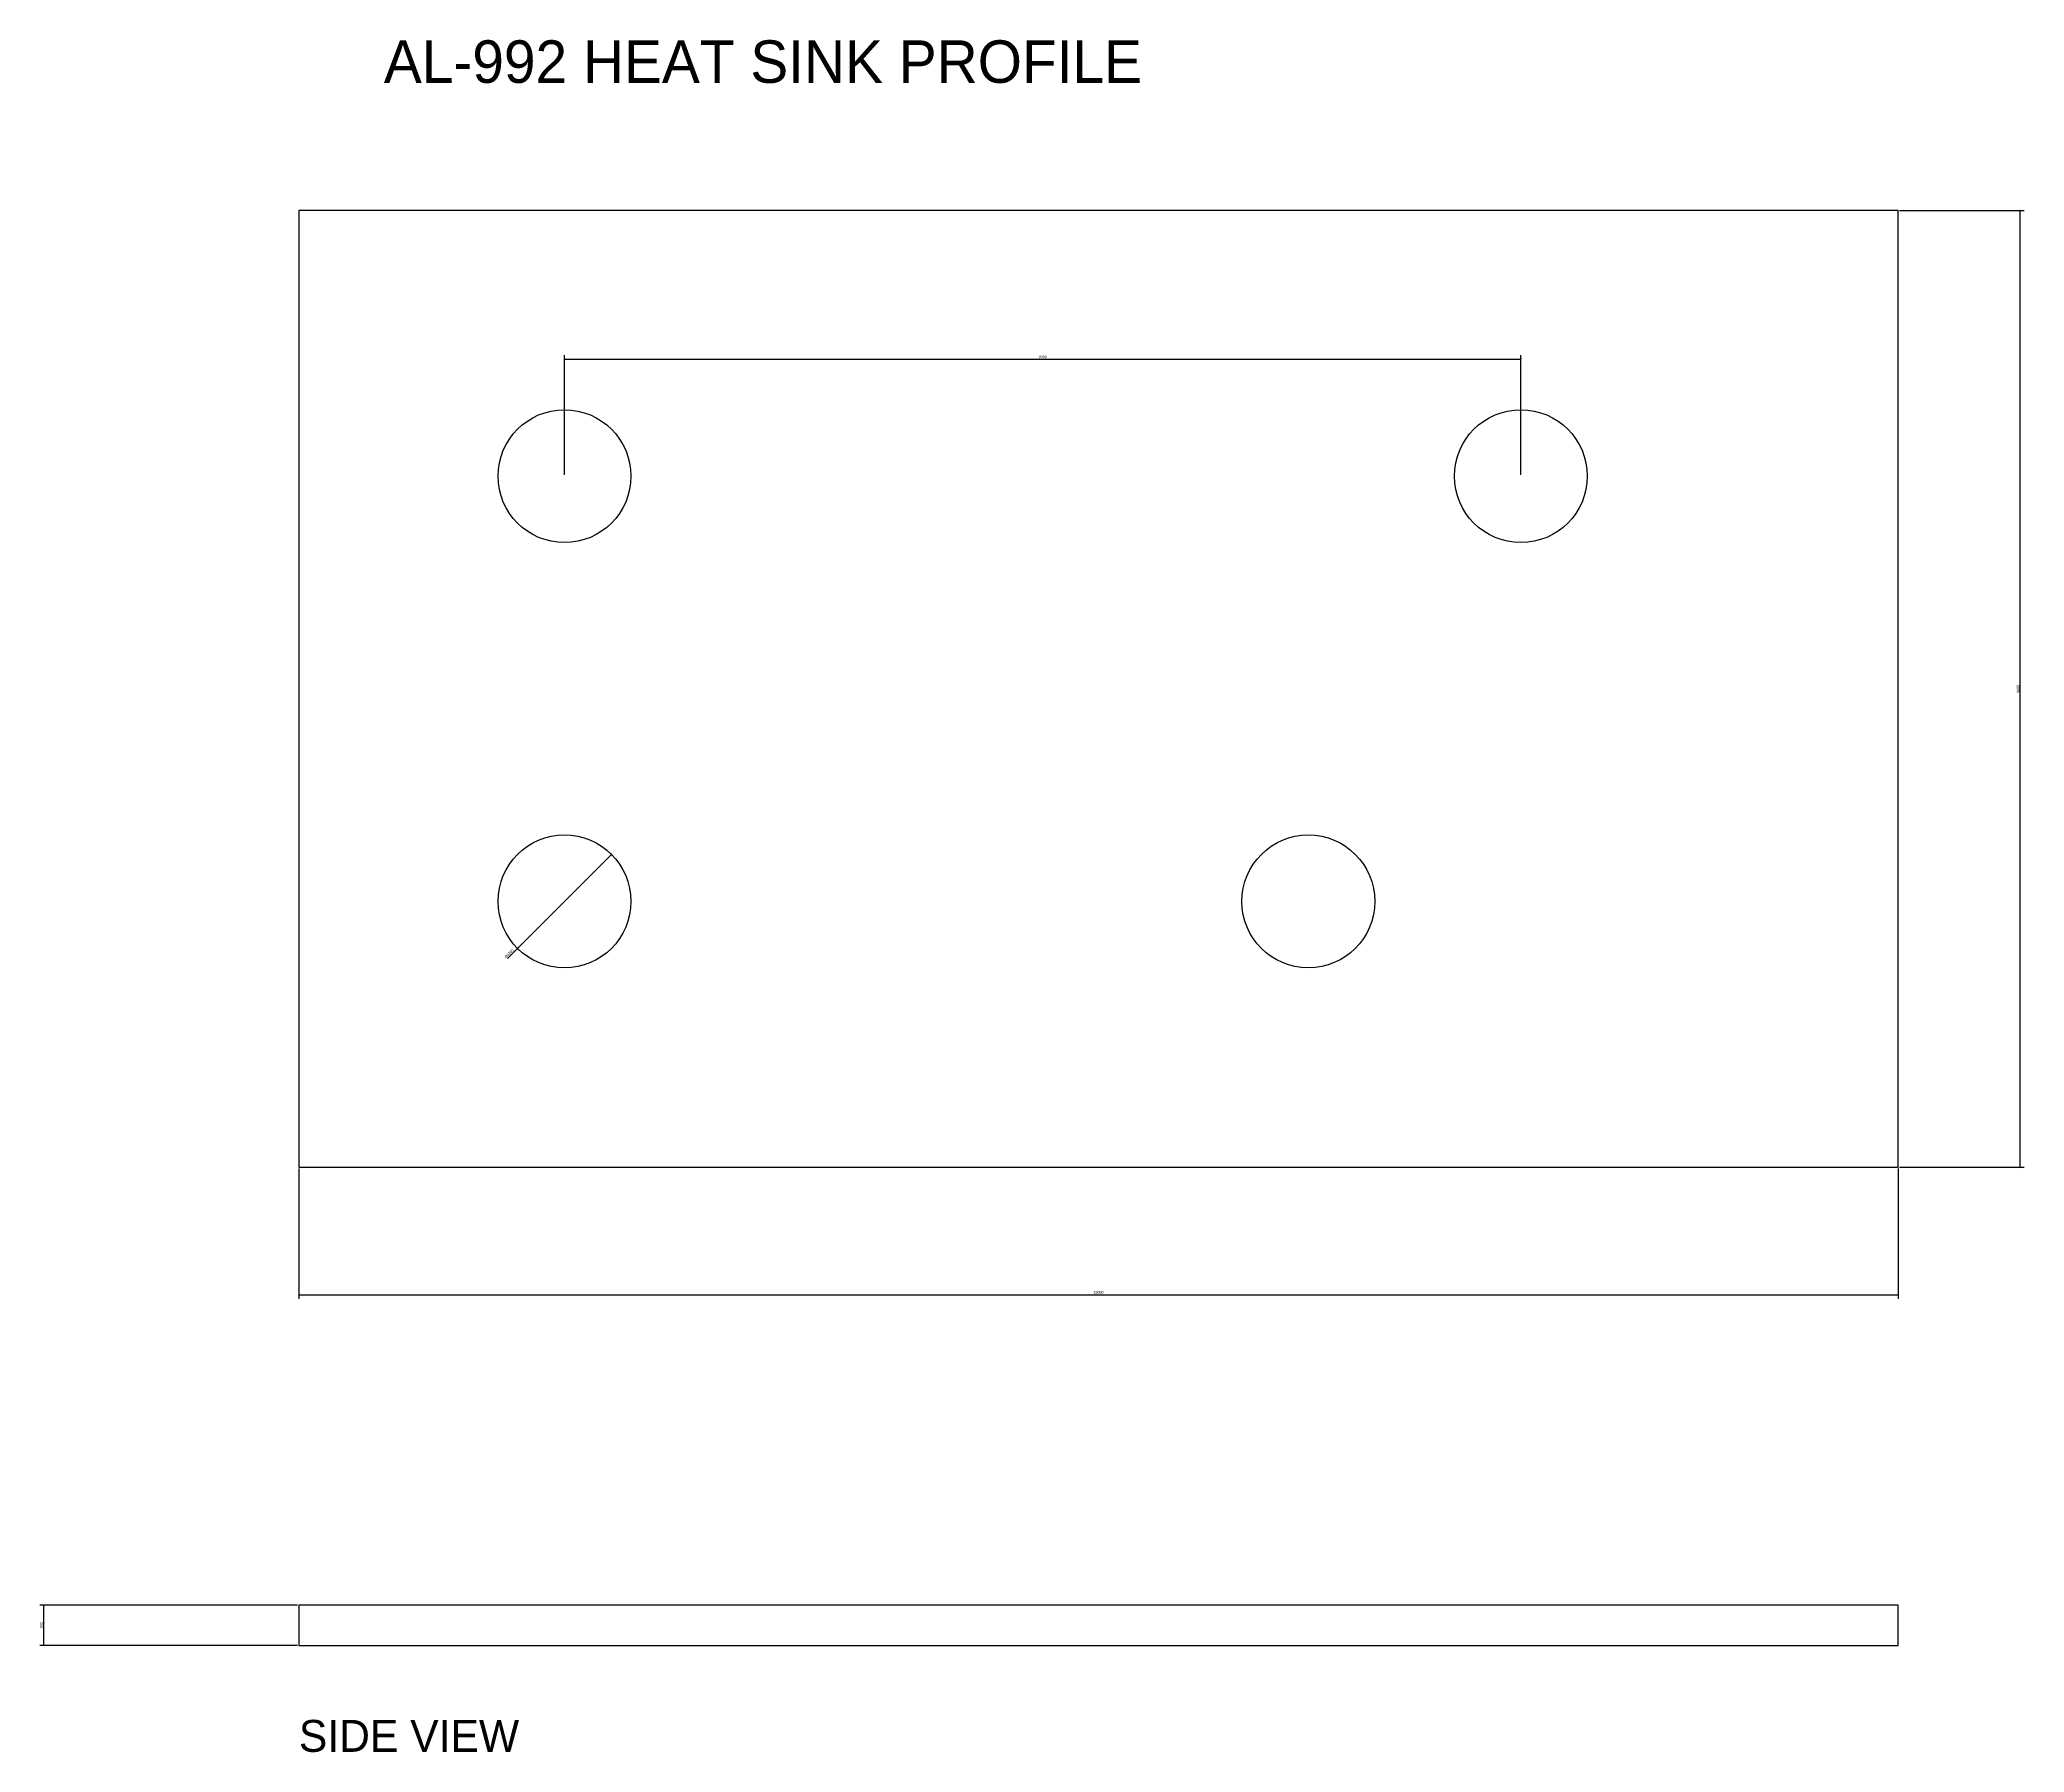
# Model space of a CAD drawing. Header units: millimetres. Extents: x -24 to 162, y -55 to 106.
import ezdxf

# ---------------------------------------------------------------- set-up
doc = ezdxf.new("R2010")
doc.units = ezdxf.units.MM
doc.styles.add('OpenSansCondensed-Light', font='OpenSansCondensed-Light.ttf')
doc.dimstyles.new('EZDXF', dxfattribs={"dimtxt": 0.25, "dimasz": 0.175, "dimexe": 0.375, "dimexo": 0.125, "dimgap": 0.1, "dimtad": 1, "dimlfac": 100, "dimzin": 12, "dimdsep": 46, "dimtxsty": 'OpenSansCondensed-Light', "dimblk": 'ARCHTICK', "dimcen": 2.5, "dimazin": 3, "dimtfac": 0.5, "dimtmove": 2, "dimatfit": 3})

# ---------------------------------------------------------------- blocks, each defined once
blk = doc.blocks.new('_ARCHTICK')
at = {"color": 0, "linetype": 'BYBLOCK', "const_width": 0.15}
blk.add_lwpolyline([(-0.5, -0.5), (0.5, 0.5)], dxfattribs=at)
blk = doc.blocks.new('*D1')
for p, q in [((0, -0.125), (0, -12.375)), ((150.5, -0.125), (150.5, -12.375)), ((0, -12), (150.5, -12))]:
    blk.add_line(p, q)
at = {"layer": 'Defpoints'}
for p in [(0, 0), (150.5, 0), (0, -12)]:
    blk.add_point(p, dxfattribs=at)
at = {"xscale": 0.175, "yscale": 0.175, "rotation": 180}
blk.add_blockref('_ARCHTICK', (0, -12), dxfattribs=at)
at = {"xscale": 0.175, "yscale": 0.175}
blk.add_blockref('_ARCHTICK', (150.5, -12), dxfattribs=at)
at = {"insert": (75.25, -11.775), "char_height": 0.25, "attachment_point": 5, "style": 'OpenSansCondensed-Light'}
blk.add_mtext('15050', dxfattribs=at)
blk = doc.blocks.new('*D2')
for p, q in [((150.625, 90), (162.375, 90)), ((162, 0), (162, 90)), ((150.625, 0), (162.375, 0))]:
    blk.add_line(p, q)
at = {"layer": 'Defpoints'}
for p in [(150.5, 90), (150.5, 0), (162, 0)]:
    blk.add_point(p, dxfattribs=at)
at = {"xscale": 0.175, "yscale": 0.175}
for p, rotation in [((162, 90), 90), ((162, 0), 270)]:
    blk.add_blockref('_ARCHTICK', p, dxfattribs=dict(at, rotation=rotation))
at = {"insert": (161.775, 45), "char_height": 0.25, "attachment_point": 5, "rotation": 90, "style": 'OpenSansCondensed-Light'}
blk.add_mtext('9000', dxfattribs=at)
blk = doc.blocks.new('*D3')
for p, q in [((25, 65.125), (25, 76.375)), ((25, 76), (115, 76)), ((115, 65.125), (115, 76.375))]:
    blk.add_line(p, q)
at = {"layer": 'Defpoints'}
for p in [(25, 76), (25, 65), (115, 65)]:
    blk.add_point(p, dxfattribs=at)
at = {"xscale": 0.175, "yscale": 0.175, "rotation": 180}
blk.add_blockref('_ARCHTICK', (25, 76), dxfattribs=at)
at = {"xscale": 0.175, "yscale": 0.175}
blk.add_blockref('_ARCHTICK', (115, 76), dxfattribs=at)
at = {"insert": (70, 76.225), "char_height": 0.25, "attachment_point": 5, "style": 'OpenSansCondensed-Light'}
blk.add_mtext('9000', dxfattribs=at)
blk = doc.blocks.new('*D4')
for q in [(29.42, 29.42), (19.63, 19.63)]:
    blk.add_line((20.58, 20.58), q)
at = {"layer": 'Defpoints'}
for p in [(25, 25), (20.58, 20.58)]:
    blk.add_point(p, dxfattribs=at)
at = {"xscale": 0.175, "yscale": 0.175, "rotation": 45}
for p in [(29.42, 29.42), (20.58, 20.58)]:
    blk.add_blockref('_ARCHTICK', p, dxfattribs=at)
at = {"insert": (19.79, 20.1), "char_height": 0.25, "attachment_point": 5, "rotation": 45, "style": 'OpenSansCondensed-Light'}
blk.add_mtext('%%c1250', dxfattribs=at)
blk = doc.blocks.new('*D5')
for p, q in [((-0.125, -41.2), (-24.375, -41.2)), ((-24, -45), (-24, -41.2)), ((-0.125, -45), (-24.375, -45))]:
    blk.add_line(p, q)
at = {"layer": 'Defpoints'}
for p in [(0, -41.2), (-24, -45), (0, -45)]:
    blk.add_point(p, dxfattribs=at)
at = {"xscale": 0.175, "yscale": 0.175}
for p, rotation in [((-24, -41.2), 90), ((-24, -45), 270)]:
    blk.add_blockref('_ARCHTICK', p, dxfattribs=dict(at, rotation=rotation))
at = {"insert": (-24.225, -43.1), "char_height": 0.25, "attachment_point": 5, "rotation": 90, "style": 'OpenSansCondensed-Light'}
blk.add_mtext('380', dxfattribs=at)

msp = doc.modelspace()

# ---------------------------------------------------------------- linework, layer by layer
at = {"layer": 'HOLES'}
for centre in [(25, 65), (115, 65), (25, 25), (95, 25)]:
    msp.add_circle(centre, 6.25, dxfattribs=at)
at = {"layer": 'OUTLINE'}
msp.add_lwpolyline([(0, 0), (150.5, 0), (150.5, 90), (0, 90)], close=True, dxfattribs=at)
at = {"layer": 'SIDE_VIEW'}
msp.add_lwpolyline([(0, -45), (150.5, -45), (150.5, -41.2), (0, -41.2)], close=True, dxfattribs=at)

# ---------------------------------------------------------------- texts
at = {"layer": 'NOTES'}
msp.add_text('SIDE VIEW', height=3, dxfattribs=at).set_placement((0, -55))
at = {"layer": 'TITLE'}
msp.add_text('AL-992 HEAT SINK PROFILE', height=4, dxfattribs=at).set_placement((8, 102))

# ---------------------------------------------------------------- dimensions: what is measured, and where the dimension line sits
for base, p1, p2, text, picture, middle in [((162, 0), (150.5, 0), (150.5, 90), 'H=90.00', '*D2', (161.775, 45)), ((-24, -45), (0, -45), (0, -41.2), 'T=4.00', '*D5', (-24.225, -43.1))]:
    dim = msp.add_linear_dim(base=base, p1=p1, p2=p2, angle=90, text=text, dimstyle='EZDXF')
    dim.commit()
    dim.dimension.update_dxf_attribs({"geometry": picture, "text_midpoint": middle})
for base, p1, p2, text, picture, middle in [((25, 76), (25, 65), (115, 65), 'P=90.00', '*D3', (70, 76.225)), ((0, -12), (0, 0), (150.5, 0), 'W=150.50', '*D1', (75.25, -11.775))]:
    dim = msp.add_linear_dim(base=base, p1=p1, p2=p2, text=text, dimstyle='EZDXF')
    dim.commit()
    dim.dimension.update_dxf_attribs({"geometry": picture, "text_midpoint": middle})
dim = msp.add_diameter_dim_2p(p1=(29.41942, 29.41942), p2=(20.58058, 20.58058), text='DIA=12.50', dimstyle='EZDXF')
dim.commit()
dim.dimension.update_dxf_attribs({"geometry": '*D4', "text_midpoint": (19.78509, 20.10329)})

doc.saveas('drawing.dxf')
